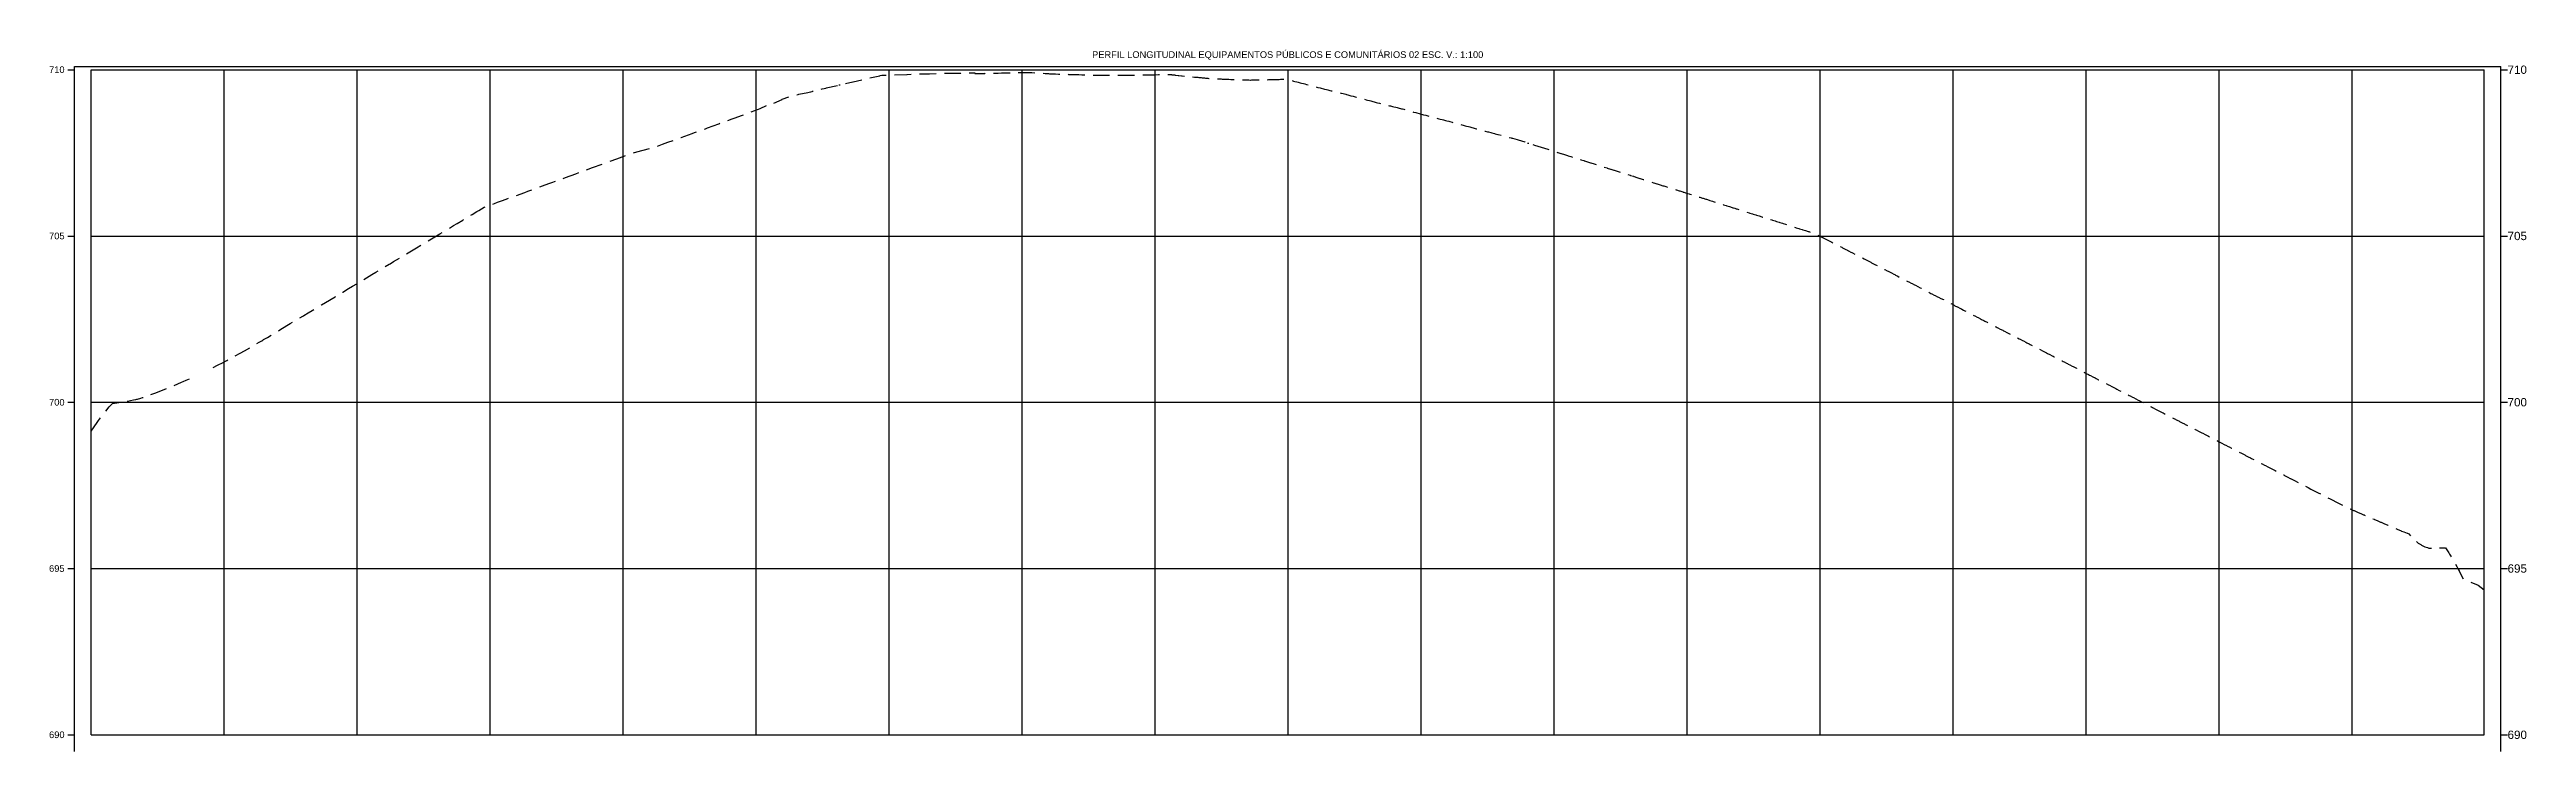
# Model space of a CAD drawing. Header units: millimetres. Extents: x 340454 to 342791, y 6993867 to 6995092.
# Drawn here: x 342419 to 342791.5, y 6994659.2 to 6994764.7 of the extents above; entities that cross this region are included whole.
import ezdxf

# ---------------------------------------------------------------- set-up
doc = ezdxf.new("R2010")
doc.units = ezdxf.units.MM
doc.header["$LTSCALE"] = 10
doc.linetypes.add('HIDDEN', pattern=[0.375, 0.25, -0.125])
for name, color, linetype in [('F-VT-CAIXA', 4, 'Continuous'), ('F-VT-MALHA', 8, 'Continuous'), ('F-VT-REGUA', 4, 'Continuous'), ('F-VT-TERRENO', 3, 'HIDDEN'), ('F-VT-TITULO', 4, 'Continuous')]:
    doc.layers.add(name, color=color, linetype=linetype)
doc.styles.add('ARIAL', font='arial.ttf', dxfattribs={"height": 2})

msp = doc.modelspace()

# ---------------------------------------------------------------- texts
at = {"layer": 'F-VT-REGUA', "color": 140, "linetype": 'Continuous', "lineweight": -3, "style": 'ARIAL'}
for s, insert, char_height, attachment_point in [('{\\fArial|b0|i0|c0|p34;710}', (342421.23, 6994761.66), 1, 6), ('{\\fArial|b0|i0|c0|p34;710}', (342788.62, 6994761.66), 1.25, 4), ('{\\fArial|b0|i0|c0|p34;705}', (342421.23, 6994736.66), 1, 6), ('{\\fArial|b0|i0|c0|p34;705}', (342788.62, 6994736.66), 1.25, 4), ('{\\fArial|b0|i0|c0|p34;700}', (342421.23, 6994711.66), 1, 6), ('{\\fArial|b0|i0|c0|p34;700}', (342788.62, 6994711.66), 1.25, 4), ('{\\fArial|b0|i0|c0|p34;695}', (342421.23, 6994686.66), 1, 6), ('{\\fArial|b0|i0|c0|p34;695}', (342788.62, 6994686.66), 1.25, 4), ('{\\fArial|b0|i0|c0|p34;690}', (342421.23, 6994661.66), 1, 6), ('{\\fArial|b0|i0|c0|p34;690}', (342788.62, 6994661.66), 1.25, 4)]:
    msp.add_mtext(s, dxfattribs=dict(at, insert=insert, char_height=char_height, attachment_point=attachment_point))
at = {"layer": 'F-VT-TITULO', "color": 140, "linetype": 'Continuous', "lineweight": -3, "insert": (342605.17, 6994763.16), "char_height": 1, "attachment_point": 8, "style": 'ARIAL'}
msp.add_mtext('{\\fArial|b0|i0|c0|p34;\\C7;PERFIL LONGITUDINAL EQUIPAMENTOS PÚBLICOS E COMUNITÁRIOS 02^IESC. V.: 1:100}', dxfattribs=at)

# ---------------------------------------------------------------- linework, layer by layer
at = {"layer": 'F-VT-CAIXA', "color": 140, "linetype": 'Continuous', "lineweight": -3}
for p, q in [((342421.73, 6994761.66), (342422.73, 6994761.66)), ((342422.73, 6994659.16), (342422.73, 6994762.16)), ((342422.73, 6994762.16), (342787.62, 6994762.16)), ((342787.62, 6994659.16), (342787.62, 6994762.16)), ((342787.62, 6994761.66), (342788.62, 6994761.66)), ((342421.73, 6994736.66), (342422.73, 6994736.66)), ((342787.62, 6994736.66), (342788.62, 6994736.66)), ((342421.73, 6994711.66), (342422.73, 6994711.66)), ((342787.62, 6994711.66), (342788.62, 6994711.66)), ((342421.73, 6994686.66), (342422.73, 6994686.66)), ((342787.62, 6994686.66), (342788.62, 6994686.66)), ((342421.73, 6994661.66), (342422.73, 6994661.66)), ((342787.62, 6994661.66), (342788.62, 6994661.66))]:
    msp.add_line(p, q, dxfattribs=at)
at = {"layer": 'F-VT-MALHA', "color": 8, "linetype": 'Continuous', "lineweight": -3}
for p, q in [((342425.23, 6994761.66), (342785.12, 6994761.66)), ((342425.23, 6994661.66), (342425.23, 6994761.66)), ((342445.23, 6994661.66), (342445.23, 6994761.66)), ((342465.23, 6994661.66), (342465.23, 6994761.66)), ((342485.23, 6994661.66), (342485.23, 6994761.66)), ((342505.23, 6994661.66), (342505.23, 6994761.66)), ((342525.23, 6994661.66), (342525.23, 6994761.66)), ((342545.23, 6994661.66), (342545.23, 6994761.66)), ((342565.23, 6994661.66), (342565.23, 6994761.66)), ((342585.23, 6994661.66), (342585.23, 6994761.66)), ((342605.23, 6994661.66), (342605.23, 6994761.66)), ((342625.23, 6994661.66), (342625.23, 6994761.66)), ((342645.23, 6994661.66), (342645.23, 6994761.66)), ((342665.23, 6994661.66), (342665.23, 6994761.66)), ((342685.23, 6994661.66), (342685.23, 6994761.66)), ((342705.23, 6994661.66), (342705.23, 6994761.66)), ((342725.23, 6994661.66), (342725.23, 6994761.66)), ((342745.23, 6994661.66), (342745.23, 6994761.66)), ((342765.23, 6994661.66), (342765.23, 6994761.66)), ((342785.12, 6994661.66), (342785.12, 6994761.66)), ((342425.23, 6994736.66), (342785.12, 6994736.66)), ((342425.23, 6994711.66), (342785.12, 6994711.66)), ((342425.23, 6994686.66), (342785.12, 6994686.66)), ((342425.23, 6994661.66), (342785.12, 6994661.66))]:
    msp.add_line(p, q, dxfattribs=at)
at = {"layer": 'F-VT-TERRENO', "color": 84, "linetype": 'HIDDEN', "lineweight": -3, "flags": 128}
for points in [[(342443.58, 6994716.9), (342444.25, 6994717.24), (342445.06, 6994717.66), (342445.62, 6994717.94), (342446.28, 6994718.3), (342447.66, 6994719.05), (342448.31, 6994719.42), (342449.69, 6994720.21), (342450.51, 6994720.69), (342450.89, 6994720.92), (342451.06, 6994721.02), (342451.15, 6994721.08), (342451.73, 6994721.42), (342453.13, 6994722.26), (342453.77, 6994722.64), (342455.18, 6994723.49), (342455.8, 6994723.87), (342457.07, 6994724.63), (342457.23, 6994724.72), (342457.84, 6994725.09), (342458.45, 6994725.46), (342459.88, 6994726.31), (342460.48, 6994726.68), (342461.91, 6994727.54), (342462.51, 6994727.89), (342463.08, 6994728.24), (342463.95, 6994728.76), (342464.54, 6994729.11), (342465.99, 6994729.98), (342467.45, 6994730.86), (342468.03, 6994731.21), (342468.59, 6994731.55), (342469.09, 6994731.85), (342470.06, 6994732.43), (342470.09, 6994732.45), (342470.18, 6994732.5), (342470.71, 6994732.82), (342472.1, 6994733.65), (342472.66, 6994733.99), (342474.14, 6994734.87), (342475.1, 6994735.45), (342475.63, 6994735.77), (342476.17, 6994736.1), (342477.67, 6994737), (342478.21, 6994737.32), (342479.72, 6994738.23), (342480.25, 6994738.54), (342481.11, 6994739.06), (342481.77, 6994739.46), (342482.29, 6994739.77), (342482.52, 6994739.91), (342483.23, 6994740.34), (342483.51, 6994740.5), (342484.32, 6994740.99), (342485.86, 6994741.55), (342486.36, 6994741.73), (342487.11, 6994742.01), (342487.91, 6994742.3), (342488.4, 6994742.48), (342488.88, 6994742.65), (342490.43, 6994743.22), (342490.91, 6994743.4), (342492.47, 6994743.96), (342493.12, 6994744.2), (342494.05, 6994744.54), (342494.51, 6994744.71), (342496.09, 6994745.28), (342496.55, 6994745.45), (342498.14, 6994746.03), (342498.59, 6994746.2), (342499.02, 6994746.36), (342499.13, 6994746.4), (342500.62, 6994746.94), (342502.23, 6994747.53), (342502.66, 6994747.68), (342504.28, 6994748.27), (342504.7, 6994748.43), (342505.1, 6994748.58), (342505.14, 6994748.59), (342506.74, 6994749.17), (342506.78, 6994749.19), (342506.79, 6994749.19), (342507.3, 6994749.33), (342509.57, 6994749.89), (342509.94, 6994750.03), (342511.15, 6994750.47), (342511.57, 6994750.62), (342511.94, 6994750.75), (342513.58, 6994751.35), (342513.95, 6994751.48), (342515.59, 6994752.07), (342515.94, 6994752.2), (342517.16, 6994752.64), (342517.6, 6994752.8), (342517.94, 6994752.93), (342519.6, 6994753.53), (342519.94, 6994753.66), (342521.61, 6994754.26), (342521.93, 6994754.38), (342523.16, 6994754.83), (342523.61, 6994754.99), (342523.93, 6994755.11), (342525.61, 6994755.73), (342525.86, 6994755.84), (342527.13, 6994756.46), (342527.13, 6994756.44), (342527.26, 6994756.33), (342527.55, 6994756.46), (342529.13, 6994757.21), (342529.17, 6994757.22), (342530.42, 6994757.69), (342530.63, 6994757.77), (342530.75, 6994757.78), (342530.76, 6994757.78), (342531.53, 6994757.94), (342531.66, 6994757.97), (342533, 6994758.26), (342533.22, 6994758.3), (342533.41, 6994758.35), (342533.45, 6994758.36), (342533.67, 6994758.41), (342533.7, 6994758.42), (342534.06, 6994758.51), (342534.1, 6994758.52), (342535.18, 6994758.79), (342535.75, 6994758.91), (342535.76, 6994758.92), (342537.51, 6994759.32), (342537.52, 6994759.32), (342537.79, 6994759.38), (342537.79, 6994759.38), (342539.79, 6994759.84), (342539.82, 6994759.85), (342541.81, 6994760.3), (342541.85, 6994760.31), (342543.83, 6994760.76), (342543.88, 6994760.78), (342544.13, 6994760.83), (342544.14, 6994760.83), (342545.86, 6994760.9), (342545.91, 6994760.9), (342547.88, 6994760.97), (342547.94, 6994760.97), (342549.9, 6994761.04), (342549.97, 6994761.04), (342551.24, 6994761.07), (342551.29, 6994761.07), (342552.49, 6994761.11), (342552.54, 6994761.11), (342553.19, 6994761.13), (342553.23, 6994761.13), (342553.3, 6994761.13), (342553.31, 6994761.13), (342553.37, 6994761.13), (342553.94, 6994761.13), (342554.56, 6994761.14), (342554.68, 6994761.14), (342556.09, 6994761.17), (342556.09, 6994761.17), (342556.12, 6994761.17), (342556.15, 6994761.17), (342556.56, 6994761.18), (342556.58, 6994761.18), (342556.67, 6994761.18), (342556.84, 6994761.19), (342557.11, 6994761.2), (342557.38, 6994761.2), (342557.6, 6994761.2), (342557.82, 6994761.2), (342558.11, 6994761.2), (342558.11, 6994761.18), (342558.11, 6994761.18), (342558.11, 6994761.19), (342558.11, 6994761.19), (342558.11, 6994761.19), (342558.11, 6994761.19), (342558.11, 6994761.19), (342558.11, 6994761.19), (342558.11, 6994761.19), (342558.12, 6994761.09), (342558.19, 6994761.09), (342558.63, 6994761.1), (342558.63, 6994761.1), (342558.63, 6994761.1), (342559.08, 6994761.11), (342559.13, 6994761.11), (342559.18, 6994761.11), (342559.63, 6994761.12), (342559.68, 6994761.13), (342560.13, 6994761.14), (342560.6, 6994761.15), (342560.64, 6994761.15), (342561.1, 6994761.16), (342561.14, 6994761.16), (342561.61, 6994761.17), (342561.64, 6994761.17), (342562.12, 6994761.18), (342562.15, 6994761.18), (342562.63, 6994761.19), (342562.65, 6994761.19), (342562.67, 6994761.2), (342563.15, 6994761.21), (342563.17, 6994761.21), (342563.66, 6994761.22), (342563.79, 6994761.22), (342564.15, 6994761.23), (342564.16, 6994761.23), (342564.66, 6994761.24), (342564.66, 6994761.24), (342564.67, 6994761.24), (342565.17, 6994761.25), (342565.17, 6994761.25), (342565.67, 6994761.26), (342566.04, 6994761.27), (342566.17, 6994761.26), (342566.17, 6994761.26), (342566.68, 6994761.23), (342566.68, 6994761.23), (342567.18, 6994761.2), (342567.19, 6994761.2), (342567.68, 6994761.17), (342567.69, 6994761.17), (342568.19, 6994761.14), (342568.2, 6994761.14), (342568.69, 6994761.11), (342568.71, 6994761.11), (342569.19, 6994761.08), (342569.2, 6994761.08), (342569.33, 6994761.07), (342569.34, 6994761.07), (342569.7, 6994761.04), (342569.72, 6994761.04), (342569.75, 6994761.04), (342570.2, 6994761.03), (342570.23, 6994761.03), (342570.7, 6994761.02), (342570.73, 6994761.01), (342571.2, 6994761), (342571.24, 6994761), (342571.71, 6994760.99), (342571.74, 6994760.99), (342572.21, 6994760.97), (342572.25, 6994760.97), (342572.71, 6994760.96), (342572.76, 6994760.96), (342573.22, 6994760.94), (342573.26, 6994760.94), (342573.72, 6994760.92), (342573.77, 6994760.92), (342574.22, 6994760.91), (342574.28, 6994760.9), (342574.73, 6994760.89), (342574.78, 6994760.88), (342575.23, 6994760.87), (342575.29, 6994760.87), (342575.72, 6994760.85), (342575.73, 6994760.85), (342575.8, 6994760.85), (342576.24, 6994760.85), (342576.68, 6994760.85), (342576.74, 6994760.85), (342577.18, 6994760.85), (342577.24, 6994760.85), (342577.68, 6994760.85), (342577.75, 6994760.85), (342578.18, 6994760.85), (342578.25, 6994760.85), (342578.68, 6994760.85), (342578.75, 6994760.85), (342579.19, 6994760.84), (342579.25, 6994760.84), (342579.69, 6994760.84), (342579.76, 6994760.84), (342580.19, 6994760.84), (342580.26, 6994760.84), (342580.69, 6994760.83), (342580.76, 6994760.83), (342581.19, 6994760.83), (342581.27, 6994760.83), (342581.69, 6994760.82), (342581.69, 6994760.82), (342581.77, 6994760.82), (342582.2, 6994760.84), (342582.27, 6994760.84), (342582.7, 6994760.85), (342582.78, 6994760.85), (342583.2, 6994760.86), (342583.28, 6994760.87), (342583.71, 6994760.88), (342583.78, 6994760.88), (342584.21, 6994760.89), (342584.29, 6994760.89), (342584.71, 6994760.9), (342584.79, 6994760.9), (342585.22, 6994760.91), (342585.29, 6994760.91), (342585.72, 6994760.92), (342585.8, 6994760.92), (342586.22, 6994760.93), (342586.3, 6994760.93), (342586.73, 6994760.94), (342586.8, 6994760.94), (342587.23, 6994760.95), (342587.3, 6994760.95), (342587.37, 6994760.95), (342587.66, 6994760.92), (342587.7, 6994760.92), (342587.77, 6994760.91), (342588.19, 6994760.87), (342588.27, 6994760.86), (342588.69, 6994760.81), (342588.78, 6994760.8), (342589.18, 6994760.76), (342589.28, 6994760.75), (342589.68, 6994760.71), (342589.78, 6994760.7), (342590.18, 6994760.66), (342590.29, 6994760.65), (342590.67, 6994760.61), (342590.79, 6994760.6), (342591.17, 6994760.56), (342591.29, 6994760.55), (342591.67, 6994760.52), (342591.8, 6994760.5), (342592.16, 6994760.47), (342592.3, 6994760.46), (342592.66, 6994760.42), (342592.8, 6994760.41), (342593.16, 6994760.38), (342593.3, 6994760.36), (342593.62, 6994760.33), (342593.65, 6994760.33), (342593.81, 6994760.33), (342594.15, 6994760.31), (342594.31, 6994760.3), (342594.65, 6994760.29), (342594.81, 6994760.28), (342595.14, 6994760.27), (342595.31, 6994760.26), (342595.64, 6994760.25), (342595.81, 6994760.24), (342596.14, 6994760.23), (342596.31, 6994760.22), (342596.63, 6994760.21), (342596.81, 6994760.2), (342597.13, 6994760.19), (342597.31, 6994760.19), (342597.62, 6994760.18), (342597.81, 6994760.17), (342598.12, 6994760.16), (342598.31, 6994760.15), (342598.62, 6994760.14), (342598.81, 6994760.14), (342599.11, 6994760.13), (342599.31, 6994760.12), (342599.59, 6994760.11), (342599.61, 6994760.11), (342599.8, 6994760.12), (342600.11, 6994760.12), (342600.3, 6994760.13), (342600.6, 6994760.13), (342600.8, 6994760.14), (342601.1, 6994760.14), (342601.3, 6994760.15), (342601.59, 6994760.15), (342601.79, 6994760.16), (342602.09, 6994760.16), (342602.29, 6994760.17), (342602.59, 6994760.18), (342602.79, 6994760.18), (342603.08, 6994760.19), (342603.28, 6994760.19), (342603.58, 6994760.2), (342603.88, 6994760.21), (342604.08, 6994760.22), (342604.38, 6994760.22), (342604.57, 6994760.23), (342604.88, 6994760.24), (342605.07, 6994760.25), (342605.25, 6994760.19), (342605.56, 6994760.1), (342605.57, 6994760.1), (342605.75, 6994760.05), (342606.06, 6994759.96), (342606.25, 6994759.91), (342606.56, 6994759.83), (342606.75, 6994759.78), (342607.05, 6994759.7), (342607.24, 6994759.65), (342607.55, 6994759.57), (342607.73, 6994759.53), (342608.01, 6994759.45), (342608.03, 6994759.45), (342608.05, 6994759.44), (342608.24, 6994759.39), (342608.54, 6994759.31), (342608.73, 6994759.26), (342609.04, 6994759.19), (342609.23, 6994759.14), (342609.54, 6994759.06), (342609.72, 6994759.01), (342610.03, 6994758.93), (342610.22, 6994758.88), (342610.53, 6994758.81), (342610.72, 6994758.76), (342611.03, 6994758.68), (342611.21, 6994758.63), (342611.52, 6994758.56), (342611.71, 6994758.51), (342612.02, 6994758.43), (342612.2, 6994758.39), (342612.51, 6994758.31), (342612.7, 6994758.27), (342613.01, 6994758.19), (342613.19, 6994758.14), (342613.51, 6994758.07), (342613.69, 6994758.02), (342613.92, 6994757.97), (342614, 6994757.95), (342614.19, 6994757.9), (342614.5, 6994757.81), (342614.68, 6994757.76), (342615, 6994757.68), (342615.18, 6994757.63), (342615.49, 6994757.54), (342615.68, 6994757.49), (342615.99, 6994757.41), (342616.17, 6994757.36), (342616.49, 6994757.28), (342616.67, 6994757.23), (342616.98, 6994757.15), (342617.17, 6994757.1), (342617.48, 6994757.02), (342617.66, 6994756.97), (342617.98, 6994756.89), (342618.16, 6994756.84), (342618.47, 6994756.76), (342618.66, 6994756.71), (342618.97, 6994756.63), (342619.15, 6994756.59), (342619.47, 6994756.51), (342619.65, 6994756.46), (342619.96, 6994756.38), (342620.14, 6994756.33), (342620.46, 6994756.25), (342620.64, 6994756.21), (342620.95, 6994756.13), (342621.13, 6994756.09), (342621.45, 6994756.01), (342621.63, 6994755.96), (342621.95, 6994755.88), (342622.12, 6994755.84), (342622.27, 6994755.8), (342622.44, 6994755.76), (342622.62, 6994755.71), (342622.94, 6994755.62), (342623.12, 6994755.57), (342623.44, 6994755.48), (342623.62, 6994755.43), (342623.93, 6994755.35), (342624.11, 6994755.3), (342624.43, 6994755.21), (342624.61, 6994755.16), (342624.93, 6994755.08), (342625.11, 6994755.03), (342625.42, 6994754.95), (342625.6, 6994754.9), (342625.92, 6994754.81), (342626.1, 6994754.77), (342626.42, 6994754.68), (342626.6, 6994754.63), (342626.91, 6994754.55), (342627.09, 6994754.5), (342627.41, 6994754.42), (342627.59, 6994754.37), (342627.91, 6994754.29), (342628.09, 6994754.25), (342628.4, 6994754.16), (342628.58, 6994754.12), (342628.9, 6994754.04), (342629.08, 6994753.99), (342629.4, 6994753.91), (342629.57, 6994753.87), (342629.89, 6994753.78), (342630.06, 6994753.74), (342630.39, 6994753.66), (342630.56, 6994753.62), (342630.63, 6994753.6), (342630.89, 6994753.53), (342631.06, 6994753.48), (342631.38, 6994753.39), (342631.56, 6994753.34), (342631.88, 6994753.25), (342632.05, 6994753.2), (342632.37, 6994753.11), (342632.55, 6994753.06), (342632.87, 6994752.97), (342633.05, 6994752.93), (342633.37, 6994752.84), (342633.55, 6994752.79), (342633.86, 6994752.7), (342634.04, 6994752.66), (342634.36, 6994752.57), (342634.7, 6994752.48), (342634.86, 6994752.44), (342635.22, 6994752.34), (342635.35, 6994752.3), (342635.74, 6994752.2), (342635.85, 6994752.17), (342636.25, 6994752.06), (342636.35, 6994752.04), (342636.77, 6994751.93), (342636.84, 6994751.91), (342637.28, 6994751.8), (342637.34, 6994751.78), (342637.79, 6994751.66), (342637.84, 6994751.65), (342638.3, 6994751.53), (342638.33, 6994751.52), (342638.81, 6994751.4), (342638.83, 6994751.39), (342638.98, 6994751.36), (342639.32, 6994751.26), (342639.33, 6994751.26), (342639.67, 6994751.16), (342639.82, 6994751.11), (342639.82, 6994751.11), (342640.32, 6994750.96), (342640.81, 6994750.8), (342640.82, 6994750.8), (342641.31, 6994750.64), (342641.31, 6994750.64), (342641.8, 6994750.49), (342641.81, 6994750.48), (342642.3, 6994750.33), (342642.31, 6994750.33), (342642.31, 6994750.33), (342642.8, 6994750.17), (342643.29, 6994750.02), (342643.3, 6994750.01), (342643.78, 6994749.86), (342643.8, 6994749.86), (342643.81, 6994749.85), (342644.29, 6994749.7), (342644.77, 6994749.55), (342644.79, 6994749.54), (342645.27, 6994749.39), (342645.29, 6994749.39), (342645.76, 6994749.24), (342645.78, 6994749.23), (342646.26, 6994749.08), (342646.28, 6994749.07), (342646.3, 6994749.07), (342646.78, 6994748.92), (342646.8, 6994748.91), (342647.27, 6994748.76), (342647.34, 6994748.74), (342647.74, 6994748.61), (342647.77, 6994748.6), (342648.24, 6994748.45), (342648.27, 6994748.45), (342648.73, 6994748.3), (342648.76, 6994748.29), (342649.23, 6994748.14), (342649.26, 6994748.13), (342649.72, 6994747.99), (342649.76, 6994747.98), (342649.79, 6994747.97), (342650.25, 6994747.82), (342650.71, 6994747.67), (342650.75, 6994747.66), (342650.78, 6994747.65), (342651.25, 6994747.5), (342651.28, 6994747.49), (342651.74, 6994747.35), (342652.2, 6994747.2), (342652.24, 6994747.19), (342652.28, 6994747.18), (342652.74, 6994747.03), (342653.19, 6994746.89), (342653.23, 6994746.88), (342653.69, 6994746.73), (342653.73, 6994746.72), (342653.77, 6994746.71), (342654.23, 6994746.56), (342654.27, 6994746.55), (342654.72, 6994746.41), (342655.17, 6994746.27), (342655.22, 6994746.25), (342655.66, 6994746.11), (342655.7, 6994746.1), (342655.72, 6994746.09), (342656.16, 6994745.95), (342656.21, 6994745.94), (342656.66, 6994745.8), (342656.71, 6994745.78), (342657.15, 6994745.64), (342657.21, 6994745.62), (342657.26, 6994745.61), (342657.7, 6994745.47), (342658.14, 6994745.33), (342658.2, 6994745.31), (342658.64, 6994745.17), (342658.7, 6994745.15), (342659.13, 6994745.01), (342659.19, 6994745), (342659.63, 6994744.86), (342659.69, 6994744.84), (342659.75, 6994744.82), (342660.19, 6994744.68), (342660.25, 6994744.66), (342660.68, 6994744.53), (342660.74, 6994744.51), (342661.18, 6994744.37), (342661.61, 6994744.23), (342661.68, 6994744.21), (342661.74, 6994744.19), (342662.17, 6994744.06), (342662.24, 6994744.03), (342662.67, 6994743.9), (342662.74, 6994743.88), (342663.17, 6994743.74), (342663.59, 6994743.61), (342663.66, 6994743.59), (342664.05, 6994743.46), (342664.09, 6994743.45), (342664.16, 6994743.43), (342664.58, 6994743.29), (342664.66, 6994743.27), (342664.73, 6994743.25), (342665.15, 6994743.12), (342665.57, 6994742.98), (342665.65, 6994742.96), (342665.72, 6994742.94), (342666.15, 6994742.8), (342666.22, 6994742.78), (342666.64, 6994742.65), (342666.72, 6994742.62), (342667.14, 6994742.49), (342667.56, 6994742.36), (342667.64, 6994742.33), (342668.05, 6994742.2), (342668.13, 6994742.18), (342668.55, 6994742.04), (342668.63, 6994742.02), (342669.04, 6994741.89), (342669.13, 6994741.86), (342669.54, 6994741.73), (342669.62, 6994741.71), (342669.71, 6994741.68), (342670.12, 6994741.55), (342670.53, 6994741.42), (342670.62, 6994741.39), (342670.7, 6994741.37), (342671.11, 6994741.24), (342671.2, 6994741.21), (342671.61, 6994741.08), (342672.02, 6994740.95), (342672.11, 6994740.92), (342672.2, 6994740.89), (342672.41, 6994740.83), (342672.6, 6994740.77), (342672.69, 6994740.74), (342673.1, 6994740.61), (342673.19, 6994740.58), (342673.6, 6994740.45), (342673.69, 6994740.42), (342674.09, 6994740.3), (342674.19, 6994740.27), (342674.59, 6994740.14), (342674.68, 6994740.11), (342675.09, 6994739.98), (342675.18, 6994739.95), (342675.58, 6994739.83), (342675.68, 6994739.8), (342676.08, 6994739.67), (342676.48, 6994739.54), (342676.58, 6994739.51), (342676.98, 6994739.39), (342677.07, 6994739.36), (342677.47, 6994739.23), (342677.57, 6994739.2), (342677.97, 6994739.07), (342678.07, 6994739.04), (342678.46, 6994738.92), (342678.56, 6994738.89), (342678.66, 6994738.85), (342679.06, 6994738.73), (342679.16, 6994738.7), (342679.56, 6994738.57), (342679.66, 6994738.54), (342680.05, 6994738.42), (342680.16, 6994738.38), (342680.55, 6994738.26), (342680.76, 6994738.19), (342680.94, 6994738.14), (342681.05, 6994738.1), (342681.15, 6994738.07), (342681.54, 6994737.95), (342681.65, 6994737.91), (342682.04, 6994737.79), (342682.15, 6994737.76), (342682.54, 6994737.63), (342682.65, 6994737.6), (342683.03, 6994737.48), (342683.42, 6994737.36), (342683.53, 6994737.32), (342683.92, 6994737.2), (342684.03, 6994737.16), (342684.41, 6994737.04), (342684.52, 6994737.01), (342684.63, 6994736.95), (342685.02, 6994736.75), (342685.41, 6994736.55), (342685.52, 6994736.5), (342685.71, 6994736.4), (342685.77, 6994736.37), (342685.82, 6994736.34), (342686.01, 6994736.24), (342686.4, 6994736.04), (342686.51, 6994735.98), (342686.89, 6994735.79), (342687.01, 6994735.73), (342687.39, 6994735.53), (342687.5, 6994735.47), (342687.89, 6994735.27), (342688, 6994735.21), (342688.12, 6994735.15), (342688.5, 6994734.96), (342688.62, 6994734.9), (342689, 6994734.7), (342689.12, 6994734.64), (342689.37, 6994734.51), (342689.49, 6994734.45), (342689.87, 6994734.25), (342689.99, 6994734.19), (342690.11, 6994734.13), (342690.49, 6994733.93), (342690.86, 6994733.74), (342690.98, 6994733.68), (342691.1, 6994733.62), (342691.48, 6994733.42), (342691.86, 6994733.23), (342691.98, 6994733.17), (342692.35, 6994732.97), (342692.47, 6994732.91), (342692.85, 6994732.72), (342692.97, 6994732.65), (342693.09, 6994732.59), (342693.47, 6994732.4), (342693.84, 6994732.2), (342693.96, 6994732.14), (342694.34, 6994731.95), (342694.46, 6994731.88), (342694.83, 6994731.69), (342694.96, 6994731.63), (342695.33, 6994731.44), (342695.45, 6994731.37), (342695.58, 6994731.31), (342695.95, 6994731.12), (342696.32, 6994730.92), (342696.45, 6994730.86), (342696.57, 6994730.79), (342696.94, 6994730.6), (342697.31, 6994730.41), (342697.44, 6994730.35), (342697.47, 6994730.33), (342697.57, 6994730.28), (342697.94, 6994730.09), (342698.07, 6994730.03), (342698.43, 6994729.84), (342698.56, 6994729.77), (342698.93, 6994729.58), (342699.06, 6994729.51), (342699.43, 6994729.32), (342699.56, 6994729.26), (342699.92, 6994729.07), (342700.29, 6994728.88), (342700.42, 6994728.81), (342700.79, 6994728.62), (342700.92, 6994728.56), (342701.29, 6994728.37), (342701.41, 6994728.3), (342701.54, 6994728.23), (342701.91, 6994728.04), (342702.04, 6994727.98), (342702.41, 6994727.79), (342702.54, 6994727.72), (342702.9, 6994727.53), (342703.04, 6994727.46), (342703.4, 6994727.28), (342703.77, 6994727.09), (342703.9, 6994727.02), (342704.03, 6994726.95), (342704.4, 6994726.76), (342704.76, 6994726.58), (342704.89, 6994726.51), (342705.03, 6994726.44), (342705.39, 6994726.25), (342705.52, 6994726.18), (342705.83, 6994726.02), (342705.89, 6994725.99), (342706.25, 6994725.81), (342706.38, 6994725.74), (342706.42, 6994725.72), (342706.53, 6994725.66), (342706.78, 6994725.53), (342706.88, 6994725.48), (342707.01, 6994725.41), (342707.38, 6994725.23), (342707.51, 6994725.16), (342707.87, 6994724.97), (342708.24, 6994724.78), (342708.37, 6994724.72), (342708.5, 6994724.65), (342708.87, 6994724.46), (342709, 6994724.39), (342709.36, 6994724.2), (342709.5, 6994724.13), (342709.86, 6994723.95), (342709.99, 6994723.88), (342710.36, 6994723.69), (342710.49, 6994723.62), (342710.85, 6994723.44), (342711.21, 6994723.25), (342711.35, 6994723.18), (342711.71, 6994722.99), (342711.85, 6994722.92), (342711.98, 6994722.85), (342712.34, 6994722.67), (342712.7, 6994722.48), (342712.84, 6994722.41), (342712.98, 6994722.34), (342713.34, 6994722.16), (342713.7, 6994721.97), (342713.83, 6994721.9), (342713.97, 6994721.83), (342714.19, 6994721.72), (342714.33, 6994721.64), (342714.69, 6994721.46), (342714.83, 6994721.39), (342715.19, 6994721.2), (342715.32, 6994721.13), (342715.68, 6994720.95), (342715.82, 6994720.88), (342716.18, 6994720.69), (342716.32, 6994720.62), (342716.68, 6994720.43), (342716.81, 6994720.36), (342716.95, 6994720.29), (342717.31, 6994720.11), (342717.67, 6994719.92), (342717.81, 6994719.85), (342717.94, 6994719.78), (342718.31, 6994719.6), (342718.67, 6994719.41), (342718.8, 6994719.34), (342719.16, 6994719.15), (342719.3, 6994719.08), (342719.44, 6994719.01), (342719.8, 6994718.83), (342720.16, 6994718.64), (342720.29, 6994718.57), (342720.43, 6994718.5), (342720.79, 6994718.32), (342720.93, 6994718.25), (342721.29, 6994718.06), (342721.64, 6994717.88), (342721.78, 6994717.8), (342721.92, 6994717.73), (342722.28, 6994717.55), (342722.42, 6994717.48), (342722.54, 6994717.41), (342722.78, 6994717.29), (342723.14, 6994717.11), (342723.27, 6994717.04), (342723.41, 6994716.97), (342723.77, 6994716.78), (342723.91, 6994716.71), (342724.27, 6994716.53), (342724.4, 6994716.46), (342724.76, 6994716.27), (342725.12, 6994716.08), (342725.26, 6994716.01), (342725.62, 6994715.83), (342725.76, 6994715.76), (342725.89, 6994715.69), (342726.25, 6994715.5), (342726.62, 6994715.32), (342726.75, 6994715.25), (342727.11, 6994715.06), (342727.25, 6994714.99), (342727.38, 6994714.92), (342727.74, 6994714.73), (342727.88, 6994714.67), (342728.24, 6994714.48), (342728.6, 6994714.29), (342728.74, 6994714.22), (342729.1, 6994714.04), (342729.23, 6994713.97), (342729.6, 6994713.78), (342729.73, 6994713.71), (342729.87, 6994713.64), (342730.23, 6994713.45), (342730.59, 6994713.27), (342730.72, 6994713.2), (342730.86, 6994713.13), (342730.9, 6994713.11), (342731.22, 6994712.94), (342731.58, 6994712.76), (342731.72, 6994712.69), (342731.85, 6994712.62), (342732.22, 6994712.43), (342732.35, 6994712.36), (342732.71, 6994712.18), (342733.08, 6994711.99), (342733.21, 6994711.92), (342733.57, 6994711.73), (342733.71, 6994711.66), (342734.07, 6994711.48), (342734.2, 6994711.41), (342734.33, 6994711.34), (342734.7, 6994711.15), (342735.06, 6994710.96), (342735.2, 6994710.9), (342735.33, 6994710.83), (342735.69, 6994710.64), (342736.06, 6994710.45), (342736.19, 6994710.39), (342736.56, 6994710.2), (342736.69, 6994710.13), (342736.82, 6994710.06), (342737.18, 6994709.87), (342737.55, 6994709.69), (342737.68, 6994709.62), (342737.81, 6994709.55), (342738.18, 6994709.36), (342738.54, 6994709.17), (342738.67, 6994709.11), (342738.8, 6994709.04), (342739.17, 6994708.85), (342739.25, 6994708.81), (342739.3, 6994708.78), (342739.67, 6994708.59), (342740.03, 6994708.41), (342740.16, 6994708.34), (342740.29, 6994708.27), (342740.66, 6994708.08), (342741.03, 6994707.89), (342741.16, 6994707.83), (342741.53, 6994707.64), (342741.65, 6994707.57), (342741.78, 6994707.51), (342742.15, 6994707.32), (342742.52, 6994707.13), (342742.65, 6994707.06), (342742.77, 6994707), (342743.14, 6994706.81), (342743.52, 6994706.61), (342743.64, 6994706.55), (342744.01, 6994706.36), (342744.14, 6994706.29), (342744.51, 6994706.1), (342744.63, 6994706.04), (342745.01, 6994705.85), (342745.13, 6994705.78), (342745.25, 6994705.72), (342745.63, 6994705.53), (342746, 6994705.33), (342746.12, 6994705.27), (342746.25, 6994705.21), (342746.62, 6994705.02), (342746.74, 6994704.95), (342747.12, 6994704.76), (342747.24, 6994704.7), (342747.61, 6994704.51), (342747.62, 6994704.5), (342747.74, 6994704.44), (342748.11, 6994704.25), (342748.23, 6994704.19), (342748.61, 6994703.99), (342748.99, 6994703.8), (342749.11, 6994703.74), (342749.22, 6994703.68), (342749.6, 6994703.48), (342749.98, 6994703.29), (342750.1, 6994703.23), (342750.21, 6994703.17), (342750.6, 6994702.97), (342750.71, 6994702.91), (342751.09, 6994702.71), (342751.21, 6994702.66), (342751.59, 6994702.46), (342751.7, 6994702.4), (342752.09, 6994702.2), (342752.2, 6994702.15), (342752.58, 6994701.95), (342752.97, 6994701.75), (342753.08, 6994701.69), (342753.19, 6994701.63), (342753.58, 6994701.44), (342753.69, 6994701.38), (342754.07, 6994701.18), (342754.46, 6994700.98), (342754.57, 6994700.92), (342754.96, 6994700.73), (342755.07, 6994700.67), (342755.18, 6994700.61), (342755.56, 6994700.41), (342755.95, 6994700.21), (342755.97, 6994700.21), (342756.06, 6994700.16), (342756.17, 6994700.1), (342756.56, 6994699.9), (342756.66, 6994699.85), (342757.05, 6994699.65), (342757.44, 6994699.45), (342757.55, 6994699.39), (342757.66, 6994699.34), (342758.05, 6994699.14), (342758.44, 6994698.93), (342758.54, 6994698.88), (342758.65, 6994698.83), (342759.04, 6994698.62), (342759.14, 6994698.57), (342759.54, 6994698.37), (342759.93, 6994698.17), (342760.03, 6994698.11), (342760.13, 6994698.06), (342760.53, 6994697.86), (342760.93, 6994697.65), (342761.03, 6994697.6), (342761.13, 6994697.55), (342761.52, 6994697.35), (342761.92, 6994697.14), (342762.02, 6994697.09), (342762.42, 6994696.89), (342762.52, 6994696.84), (342762.61, 6994696.79), (342763.01, 6994696.58), (342763.42, 6994696.37), (342763.51, 6994696.32), (342763.61, 6994696.27), (342764.01, 6994696.07), (342764.1, 6994696.02), (342764.32, 6994695.91), (342764.5, 6994695.81), (342764.53, 6994695.8), (342764.54, 6994695.79), (342764.95, 6994695.62), (342765.04, 6994695.58), (342765.45, 6994695.41), (342765.54, 6994695.37), (342765.63, 6994695.33), (342766.04, 6994695.15), (342766.13, 6994695.11), (342766.54, 6994694.94), (342766.95, 6994694.76), (342767.04, 6994694.72), (342767.13, 6994694.69), (342767.54, 6994694.51), (342767.62, 6994694.47), (342768.04, 6994694.29), (342768.12, 6994694.26), (342768.54, 6994694.08), (342768.62, 6994694.04), (342769.03, 6994693.87), (342769.12, 6994693.83), (342769.53, 6994693.65), (342769.62, 6994693.62), (342770.03, 6994693.44), (342770.11, 6994693.4), (342770.53, 6994693.22), (342770.61, 6994693.19), (342771.03, 6994693.01), (342771.09, 6994692.99), (342771.38, 6994692.86), (342771.51, 6994692.8), (342771.53, 6994692.79), (342771.61, 6994692.76), (342772.03, 6994692.58), (342772.11, 6994692.55), (342772.53, 6994692.37), (342772.61, 6994692.33), (342772.68, 6994692.3), (342773.04, 6994692.16), (342773.5, 6994691.99), (342773.55, 6994691.97), (342773.56, 6994691.96), (342773.76, 6994691.88), (342774.07, 6994691.53), (342774.11, 6994691.49), (342774.33, 6994691.24), (342774.58, 6994691.02), (342774.65, 6994690.96), (342775.09, 6994690.58), (342775.15, 6994690.52), (342775.19, 6994690.5), (342775.59, 6994690.26), (342775.7, 6994690.19), (342775.98, 6994690.02), (342776.09, 6994689.98), (342776.2, 6994689.94), (342776.58, 6994689.81), (342776.7, 6994689.77), (342776.8, 6994689.73), (342777.09, 6994689.71), (342777.18, 6994689.7), (342777.59, 6994689.67), (342777.63, 6994689.67), (342777.66, 6994689.67), (342778.09, 6994689.75), (342778.11, 6994689.76), (342778.29, 6994689.79), (342778.34, 6994689.78), (342778.46, 6994689.76), (342779.24, 6994689.8), (342779.24, 6994689.8), (342779.28, 6994689.77), (342779.77, 6994689.04), (342779.8, 6994689), (342779.91, 6994688.83), (342780.08, 6994688.54), (342780.57, 6994687.72), (342780.59, 6994687.69), (342780.61, 6994687.65), (342780.99, 6994686.95), (342781.25, 6994686.48), (342781.32, 6994686.34), (342781.35, 6994686.29), (342781.94, 6994685.12), (342781.95, 6994685.11), (342781.96, 6994685.11), (342782.97, 6994684.69), (342784.18, 6994684.17), (342785.12, 6994683.48)], [(342425.23, 6994707.29), (342425.25, 6994707.32), (342426.11, 6994708.61), (342426.34, 6994708.92), (342427.17, 6994710.04), (342427.26, 6994710.14), (342427.93, 6994710.97), (342428.03, 6994711.07), (342428.45, 6994711.48), (342430.24, 6994711.77), (342430.68, 6994711.85), (342431.62, 6994712.02), (342431.94, 6994712.09), (342432.12, 6994712.12), (342432.19, 6994712.14), (342432.69, 6994712.28), (342432.93, 6994712.36), (342433.04, 6994712.39), (342433.23, 6994712.46), (342433.39, 6994712.52), (342433.5, 6994712.56), (342433.56, 6994712.58), (342433.56, 6994712.59), (342433.57, 6994712.59), (342434.79, 6994713.04), (342435.44, 6994713.28), (342436.78, 6994713.82), (342437.47, 6994714.1), (342438.83, 6994714.68), (342439.05, 6994714.78), (342439.51, 6994714.98), (342440.2, 6994715.29)]]:
    msp.add_lwpolyline(points, dxfattribs=at)

msp.set_redraw_order([(e.dxf.handle, doc.entitydb.next_handle()) for e in msp.query("TEXT MTEXT ATTDEF DIMENSION ARC_DIMENSION")])  # texts and dimensions are drawn at this point

doc.saveas('drawing.dxf')
